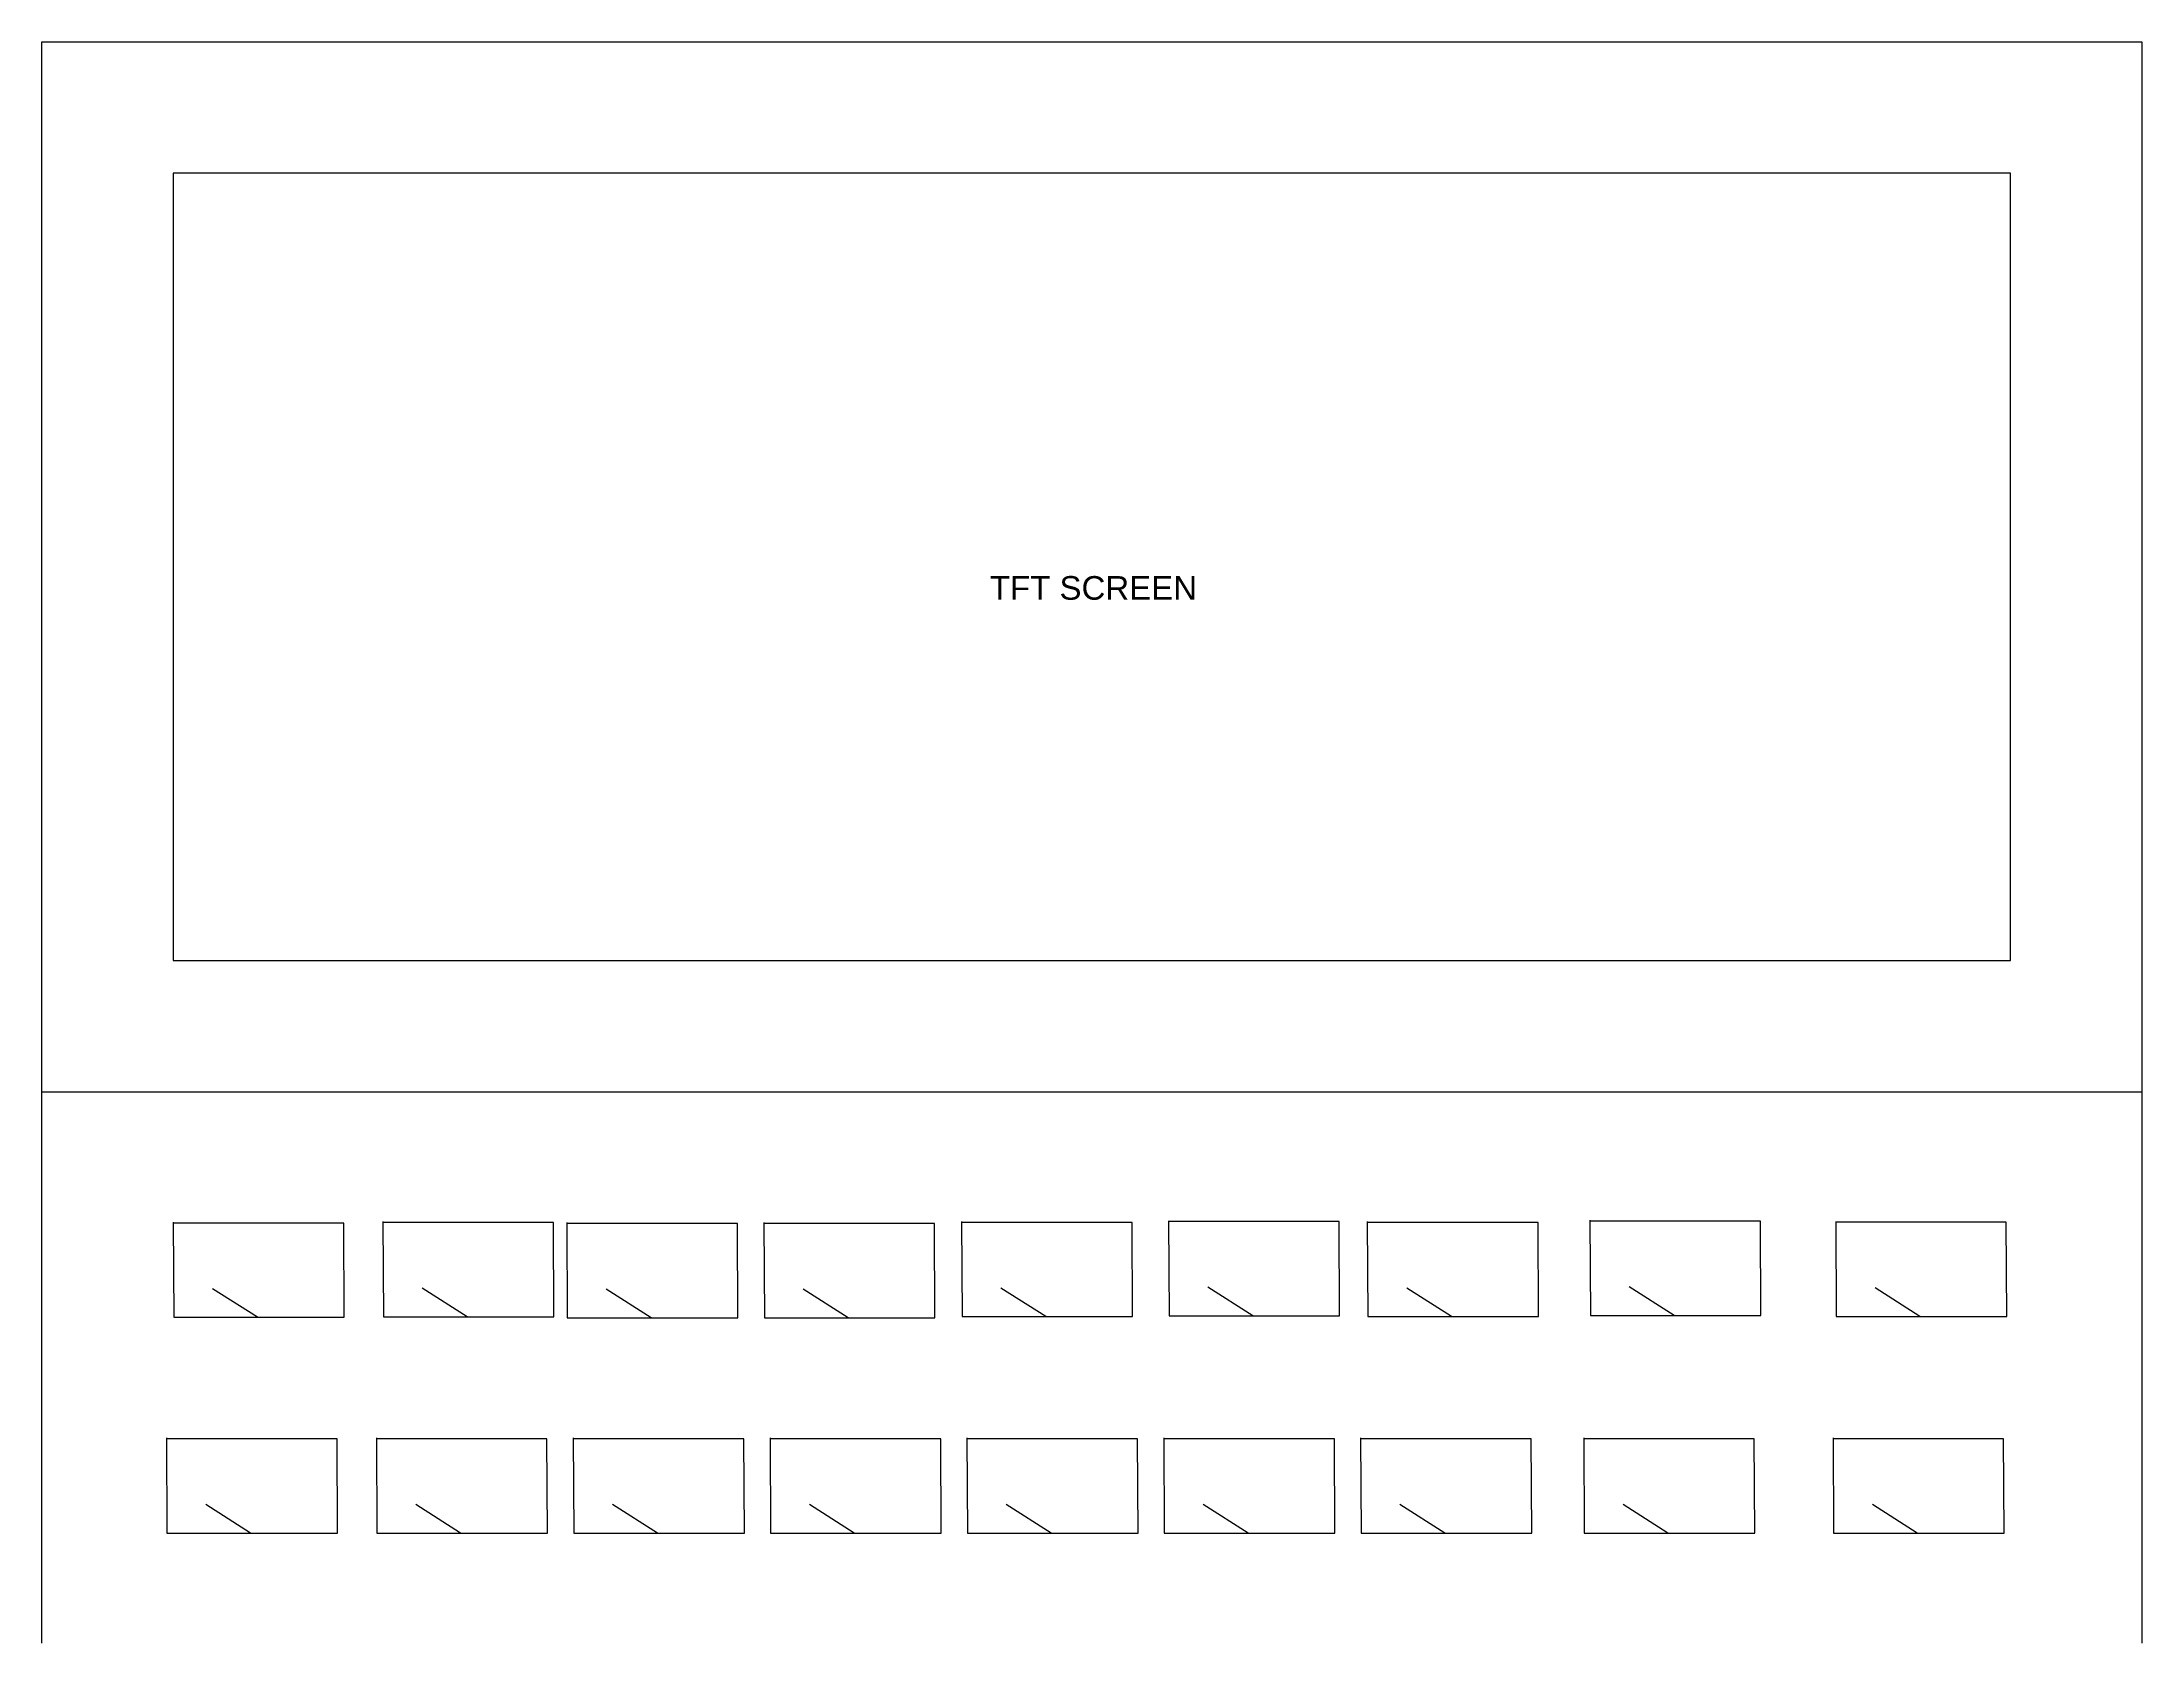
# Model space of a CAD drawing. Header units: inches. Extents: x 0 to 1600, y -1400 to 2600.
# Drawn here: x 0 to 1600, y 1380 to 2600 of the extents above; entities that cross this region are included whole.
import ezdxf

# ---------------------------------------------------------------- set-up
doc = ezdxf.new("R2010")
doc.units = ezdxf.units.IN
doc.header["$MEASUREMENT"] = 0
doc.layers.get('0').update_dxf_attribs({"lineweight": 25, "true_color": 0xffffff})
doc.styles.add('textstyle947', font='')
doc.styles.get('textstyle947').set_extended_font_data('Liberation Sans')

msp = doc.modelspace()

# ---------------------------------------------------------------- linework, layer by layer
for p, q in [((0, 1800), (0, 2600)), ((0, 2600), (1600, 2600)), ((1600, 2600), (1600, 1800)), ((100, 2500), (100, 1900)), ((1500, 2500), (100, 2500)), ((1500, 1900), (1500, 2500)), ((100, 1900), (1500, 1900)), ((0, 1380), (0, 1800)), ((0, 1800), (1600, 1800)), ((1600, 1800), (1600.2, 1380)), ((100, 1700.8), (100.4, 1628.2)), ((230, 1700), (100, 1700)), ((230.3, 1628.2), (230, 1700)), ((259.7, 1701.1), (260.1, 1628.5)), ((389.7, 1700.4), (259.7, 1700.4)), ((390, 1628.5), (389.7, 1700.4)), ((399.9, 1700.5), (400.3, 1627.9)), ((529.9, 1699.7), (399.9, 1699.7)), ((530.2, 1627.9), (529.9, 1699.7)), ((550.1, 1700.5), (550.5, 1627.9)), ((680.1, 1699.7), (550.1, 1699.7)), ((680.4, 1627.9), (680.1, 1699.7)), ((700.7, 1701.3), (701.1, 1628.7)), ((830.7, 1700.5), (700.7, 1700.5)), ((831, 1628.7), (830.7, 1700.5)), ((858.5, 1701.8), (858.9, 1629.3)), ((988.5, 1701.1), (858.5, 1701.1)), ((988.8, 1629.3), (988.5, 1701.1)), ((1009.9, 1701.3), (1010.3, 1628.7)), ((1140, 1700.5), (1010, 1700.5)), ((1140.3, 1628.7), (1140, 1700.5)), ((1179.5, 1702.2), (1179.9, 1629.6)), ((1309.5, 1701.5), (1179.5, 1701.5)), ((1309.8, 1629.6), (1309.5, 1701.5)), ((1366.8, 1701.3), (1367.1, 1628.8)), ((1496.8, 1700.6), (1366.8, 1700.6)), ((1497.1, 1628.8), (1496.8, 1700.6)), ((164.2, 1628.2), (130, 1650)), ((323.9, 1628.5), (289.7, 1650.4)), ((464.1, 1627.9), (429.9, 1649.7)), ((614.3, 1627.9), (580.1, 1649.7)), ((764.9, 1628.7), (730.7, 1650.5)), ((922.7, 1629.3), (888.5, 1651.1)), ((1074.1, 1628.7), (1040, 1650.5)), ((1243.7, 1629.6), (1209.5, 1651.5)), ((1430.9, 1628.8), (1396.8, 1650.6)), ((100.4, 1628.2), (230.3, 1628.2)), ((260.1, 1628.5), (390, 1628.5)), ((400.3, 1627.9), (530.2, 1627.9)), ((550.5, 1627.9), (680.4, 1627.9)), ((701.1, 1628.7), (831, 1628.7)), ((858.9, 1629.3), (988.8, 1629.3)), ((1010.3, 1628.7), (1140.3, 1628.7)), ((1179.9, 1629.6), (1309.8, 1629.6)), ((1367.1, 1628.8), (1497.1, 1628.8)), ((94.8, 1536.3), (95.2, 1463.7)), ((254.8, 1536.3), (255.2, 1463.7)), ((404.8, 1536.3), (405.2, 1463.7)), ((554.8, 1536.3), (555.2, 1463.7)), ((704.8, 1536.3), (705.2, 1463.7)), ((854.8, 1536.3), (855.2, 1463.7)), ((1004.8, 1536.3), (1005.2, 1463.7)), ((1174.8, 1536.3), (1175.2, 1463.7)), ((1364.8, 1536.3), (1365.2, 1463.7)), ((224.8, 1535.5), (94.8, 1535.5)), ((225.2, 1463.7), (224.8, 1535.5)), ((384.8, 1535.5), (254.8, 1535.5)), ((385.2, 1463.7), (384.8, 1535.5)), ((534.8, 1535.5), (404.8, 1535.5)), ((535.2, 1463.7), (534.8, 1535.5)), ((684.8, 1535.5), (554.8, 1535.5)), ((685.2, 1463.7), (684.8, 1535.5)), ((834.8, 1535.5), (704.8, 1535.5)), ((835.2, 1463.7), (834.8, 1535.5)), ((984.8, 1535.5), (854.8, 1535.5)), ((985.2, 1463.7), (984.8, 1535.5)), ((1134.8, 1535.5), (1004.8, 1535.5)), ((1135.2, 1463.7), (1134.8, 1535.5)), ((1304.8, 1535.5), (1174.8, 1535.5)), ((1305.2, 1463.7), (1304.8, 1535.5)), ((1494.8, 1535.5), (1364.8, 1535.5)), ((1495.2, 1463.7), (1494.8, 1535.5)), ((159, 1463.7), (124.8, 1485.5)), ((319, 1463.7), (284.8, 1485.5)), ((469, 1463.7), (434.8, 1485.5)), ((619, 1463.7), (584.8, 1485.5)), ((769, 1463.7), (734.8, 1485.5)), ((919, 1463.7), (884.8, 1485.5)), ((1069, 1463.7), (1034.8, 1485.5)), ((1239, 1463.7), (1204.8, 1485.5)), ((1429, 1463.7), (1394.8, 1485.5)), ((95.2, 1463.7), (225.2, 1463.7)), ((255.2, 1463.7), (385.2, 1463.7)), ((405.2, 1463.7), (535.2, 1463.7)), ((555.2, 1463.7), (685.2, 1463.7)), ((705.2, 1463.7), (835.2, 1463.7)), ((855.2, 1463.7), (985.2, 1463.7)), ((1005.2, 1463.7), (1135.2, 1463.7)), ((1175.2, 1463.7), (1305.2, 1463.7)), ((1365.2, 1463.7), (1495.2, 1463.7))]:
    msp.add_line(p, q)

# ---------------------------------------------------------------- texts
at = {"insert": (722.3, 2193), "char_height": 1, "attachment_point": 1, "style": 'textstyle947'}
msp.add_mtext('\\C7;\\H18;TFT SCREEN', dxfattribs=at)

doc.saveas('drawing.dxf')
